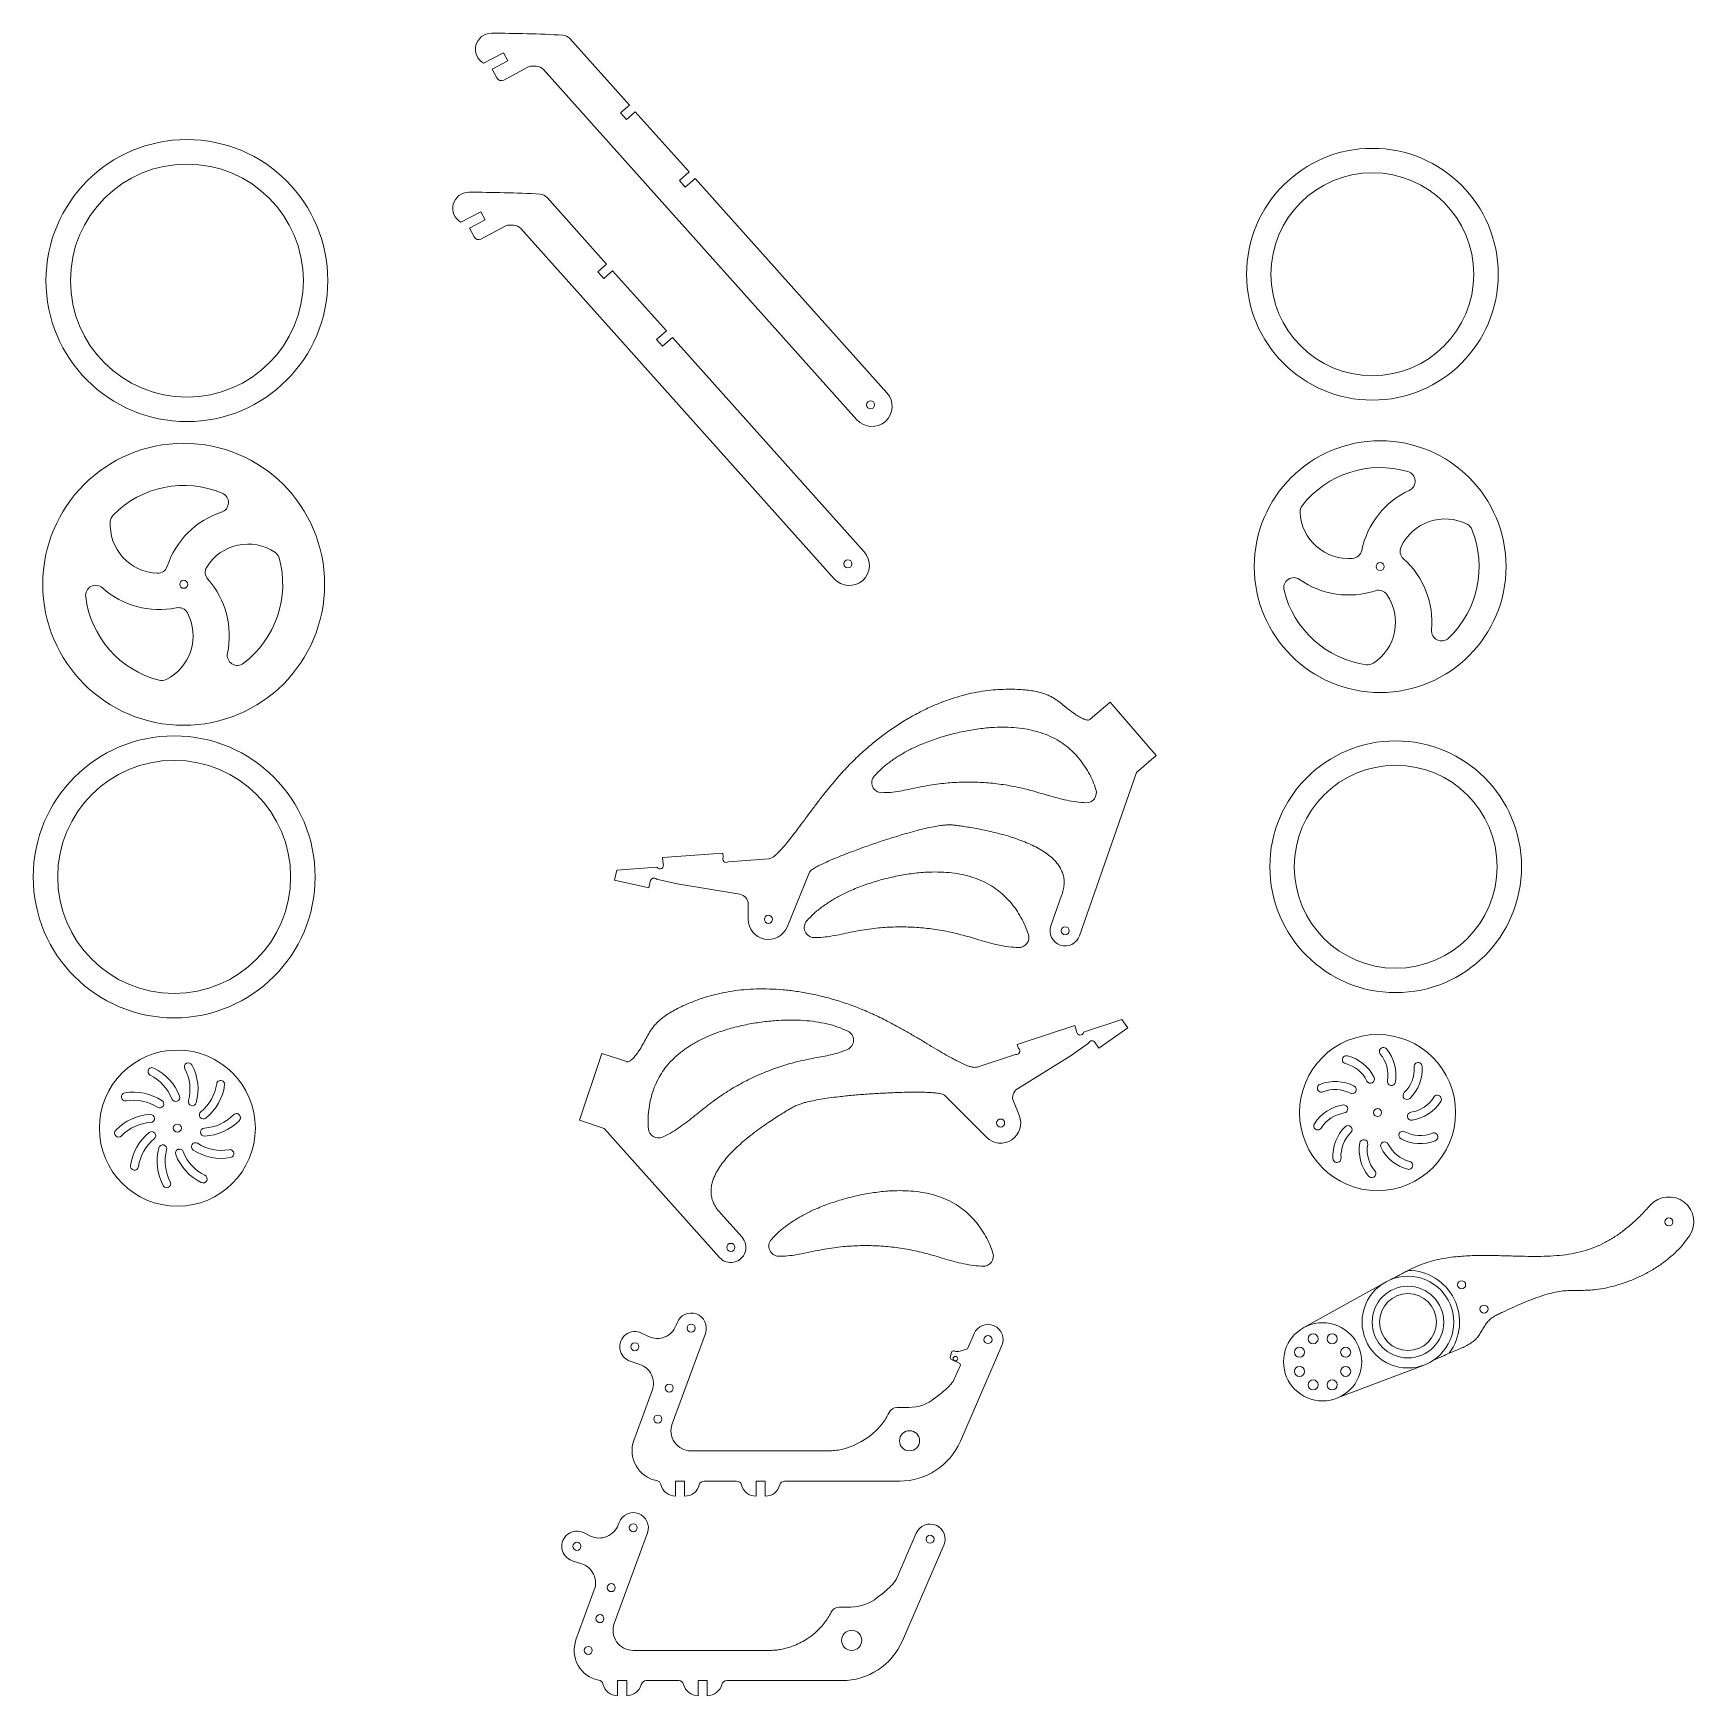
# Model space of a CAD drawing. Header units: millimetres. Extents: x -1695 to 2003, y -862 to 1060.
# Drawn here: x 354 to 2003, y -719 to 932 of the extents above; entities that cross this region are included whole.
import ezdxf

# ---------------------------------------------------------------- set-up
doc = ezdxf.new("R2010")
doc.units = ezdxf.units.MM

msp = doc.modelspace()

# ---------------------------------------------------------------- linework, layer by layer
at = {"color": 7, "linetype": 'Continuous', "lineweight": 15}
for p, q in [((946.043, 860.328), (886.839, 926.462)), ((821.165, 912.306), (801.263, 901.763)), ((825.378, 904.352), (821.165, 912.306)), ((809.761, 896.08), (825.378, 904.352)), ((809.761, 896.08), (814.442, 887.243)), ((821.201, 885.165), (845.289, 897.925)), ((860.734, 895.652), (1172.109, 547.834)), ((946.043, 860.328), (937.27, 852.691)), ((937.27, 852.691), (943.179, 845.903)), ((943.179, 845.903), (951.947, 853.733)), ((1005.412, 794.011), (951.947, 853.733)), ((1005.412, 794.011), (995.702, 785.559)), ((995.702, 785.559), (1001.611, 778.77)), ((1001.611, 778.77), (1011.415, 787.305)), ((1201.911, 574.514), (1011.415, 787.305)), ((923.491, 702.463), (864.287, 768.597)), ((798.613, 754.441), (778.711, 743.898)), ((787.209, 738.215), (802.826, 746.488)), ((802.826, 746.488), (798.613, 754.441)), ((787.209, 738.215), (791.89, 729.378)), ((798.649, 727.3), (822.737, 740.061)), ((838.181, 737.787), (1149.557, 389.969)), ((914.718, 694.827), (923.491, 702.463)), ((920.627, 688.038), (914.718, 694.827)), ((929.395, 695.868), (920.627, 688.038)), ((982.86, 636.146), (929.395, 695.868)), ((973.15, 627.694), (982.86, 636.146)), ((979.059, 620.906), (973.15, 627.694)), ((988.863, 629.44), (979.059, 620.906)), ((1179.359, 416.649), (988.863, 629.44)), ((1423.475, 267.441), (1403.926, 250.426)), ((1469.432, 214.64), (1423.475, 267.441)), ((1449.883, 197.625), (1469.432, 214.64)), ((1393.151, 35.494), (1449.883, 197.625)), ((1038.928, 117.612), (979.1, 113.08)), ((1039.241, 113.487), (1038.928, 117.612)), ((933.507, 100.6), (931.295, 90.848)), ((973.481, 103.629), (933.507, 100.6)), ((979.1, 113.08), (979.553, 107.095)), ((1084.48, 112.038), (1044.357, 108.998)), ((931.295, 90.848), (965.428, 83.106)), ((965.428, 83.106), (966.869, 89.459)), ((973.031, 91.635), (993.676, 86.952)), ((993.676, 86.952), (1055.767, 76.764)), ((1102.64, 44.222), (1125.095, 98.725)), ((1064.148, 66.896), (1064.148, 51.84)), ((1375.37, 75.512), (1364.835, 45.403)), ((1397.215, -60.175), (1435.3, -47.66)), ((1435.3, -47.66), (1441.079, -55.821)), ((1331.403, -72.327), (1388.404, -53.596)), ((1388.404, -53.596), (1390.278, -59.298)), ((1441.079, -55.821), (1412.515, -76.047)), ((896.568, -147.603), (918.795, -81.226)), ((918.795, -81.226), (943.37, -89.455)), ((1291.461, -94.925), (1329.688, -82.364)), ((1332.695, -76.258), (1331.403, -72.327)), ((1402.225, -71.081), (1384.948, -83.315)), ((1412.515, -76.047), (1408.751, -70.731)), ((1384.948, -83.315), (1331.496, -116.509)), ((1300.663, -164.525), (1259.043, -122.779)), ((1327.534, -128.835), (1333.301, -142.743)), ((921.143, -155.833), (896.568, -147.603)), ((1035.653, -283.866), (921.143, -155.833)), ((1036.749, -240.09), (1058.014, -263.867)), ((1615.88, -353.548), (1693.071, -310.88)), ((965.097, -362.35), (958.007, -358.954)), ((988.575, -449.003), (1021.525, -359.22)), ((993.362, -348.884), (992.511, -351.203)), ((1288.53, -359.469), (1282.287, -373.844)), ((1265.989, -378.082), (1264.734, -382.768)), ((1281.016, -374.966), (1274.63, -376.842)), ((1274.81, -466.368), (1316.047, -371.419)), ((946.757, -386.838), (956.297, -390.002)), ((1267.463, -385.76), (1273.698, -388.855)), ((1274.643, -391.443), (1268.838, -404.809)), ((1734.566, -390.985), (1649.516, -423.353)), ((968.776, -415.876), (950.559, -465.511)), ((1223.52, -432.812), (1212.091, -432.812)), ((1143.701, -475.894), (1007.35, -475.894)), ((991.934, -520.894), (991.934, -505.894)), ((991.934, -505.894), (1000.934, -505.894)), ((1000.934, -505.894), (1000.934, -520.894)), ((1020.299, -505.894), (1052.569, -505.894)), ((1071.934, -520.894), (1071.934, -505.894)), ((1071.934, -505.894), (1080.934, -505.894)), ((1080.934, -505.894), (1080.934, -520.894)), ((1100.299, -505.894), (1214.55, -505.894)), ((907.569, -560.502), (900.479, -557.107)), ((931.046, -647.156), (963.997, -557.373)), ((935.834, -547.036), (934.983, -549.355)), ((1231.002, -557.621), (1211.31, -602.962)), ((1217.282, -664.52), (1258.519, -569.572)), ((889.229, -584.99), (898.769, -588.155)), ((911.247, -614.028), (893.031, -663.663)), ((1154.563, -630.964), (1165.992, -630.964)), ((1086.173, -674.046), (949.822, -674.046)), ((934.406, -704.046), (934.406, -719.046)), ((934.406, -704.046), (943.406, -704.046)), ((943.406, -719.046), (943.406, -704.046)), ((962.771, -704.046), (995.041, -704.046)), ((1014.406, -704.046), (1014.406, -719.046)), ((1014.406, -704.046), (1023.406, -704.046)), ((1023.406, -719.046), (1023.406, -704.046)), ((1042.771, -704.046), (1157.022, -704.046))]:
    msp.add_line(p, q, dxfattribs=at)
for centre, radius in [((506.533, 686.04), 140), ((1684.118, 692.351), 125), ((506.533, 686.04), 115.688), ((1684.118, 692.351), 100.73), ((1185.656, 562.687), 4), ((503.376, 384.49), 140), ((1691.825, 402.056), 125), ((1163.103, 404.822), 4), ((1691.825, 402.056), 4), ((503.376, 384.49), 4), ((493.903, 93.991), 140), ((1707.239, 104.055), 125), ((493.903, 93.991), 115.688), ((1707.239, 104.055), 100.73), ((1084.148, 51.84), 4), ((1378.993, 40.449), 4), ((1689.256, -139.998), 77.5), ((497.06, -155.459), 77.5), ((1314.826, -150.404), 4), ((1689.256, -139.998), 4), ((497.06, -155.459), 4), ((1978.575, -248.552), 4), ((1046.833, -273.867), 4), ((1719.416, -348.033), 45.545), ((1719.416, -348.033), 35.555), ((1772.744, -311.038), 4), ((1719.416, -348.033), 28.272), ((1794.968, -335.141), 4), ((1007.444, -354.052), 4), ((1302.289, -365.444), 4), ((1634.652, -387.509), 38.804), ((1625.155, -364.607), 5), ((1644.131, -364.599), 5), ((951.5, -372.54), 4), ((1611.743, -378.03), 5), ((1657.554, -378.012), 5), ((1269.88, -384.362), 2.292), ((1611.75, -397.006), 5), ((1657.562, -396.988), 5), ((985.609, -413.548), 4), ((1625.173, -410.418), 5), ((1644.149, -410.411), 5), ((974.313, -444.325), 4), ((1224.386, -465.883), 10), ((949.916, -552.205), 4), ((1244.761, -563.596), 4), ((893.972, -570.693), 4), ((928.08, -611.7), 4), ((916.785, -642.477), 4), ((1166.858, -664.036), 10), ((905.205, -674.029), 4)]:
    msp.add_circle(centre, radius, dxfattribs=at)
for centre, radius, start, end in [((809.071, 915.669), 15.948, 90, 240.68703), ((809.071, -433.823), 1365.44, 87.026273, 90), ((879.388, 919.791), 10, 41.83569, 87.026273), ((849.97, 889.089), 10, 88.229191, 117.911499), ((809.071, -433.823), 1333.544, 88.085717, 88.229191), ((853.283, 888.982), 10, 41.83569, 88.085717), ((818.86, 889.583), 5, 207.911499, 297.911499), ((786.519, 757.804), 15.948, 90, 240.68703), ((786.519, -591.688), 1365.44, 87.026273, 90), ((856.836, 761.927), 10, 41.83569, 87.026273), ((796.308, 731.719), 5, 207.911499, 297.911499), ((827.418, 731.224), 10, 88.229191, 117.911499), ((786.519, -591.688), 1333.544, 88.085717, 88.229191), ((830.731, 731.117), 10, 41.83569, 88.085717), ((1187.01, 561.174), 20, 221.83569, 41.83569), ((1691.825, 402.056), 98.316, 73.709375, 142.047893), ((1716.598, 486.826), 10, 294.811692, 73.709375), ((503.376, 384.49), 98.139, 67.114419, 135.55764), ((537.804, 465.629), 10, 287.719131, 68.051549), ((1622.186, 456.371), 10, 142.047893, 183.049825), ((1756.283, 400.987), 84.569, 114.811692, 168.307331), ((478.752, 443.818), 48.391, 176.454869, 268.108515), ((440.435, 446.191), 10, 135.452937, 176.454869), ((567.284, 375.773), 84.569, 108.216736, 161.584853), ((1660.522, 458.413), 48.391, 183.049825, 274.713305), ((1756.283, 400.987), 48.391, 63.049825, 154.713305), ((1691.825, 402.056), 98.316, 313.709375, 22.047893), ((1773.682, 435.208), 10, 22.047893, 63.049825), ((567.284, 376.025), 48.391, 56.454869, 148.108515), ((588.499, 408.022), 10, 15.452937, 56.454869), ((1164.458, 403.309), 20, 221.83569, 41.83569), ((1663.677, 420.152), 10, 274.713305, 348.307331), ((1721.571, 417.385), 10, 154.713305, 228.307331), ((477.494, 405.448), 10, 268.059, 342.787579), ((534.684, 396.3), 10, 148.059, 222.787579), ((503.594, 384.364), 98.139, 307.114419, 15.55764), ((1658.67, 346.769), 84.569, 354.811692, 48.307331), ((415.893, 373.484), 10, 47.719131, 188.051549), ((478.97, 443.943), 84.569, 228.216736, 281.584853), ((464.09, 333.376), 84.569, 348.216736, 41.584853), ((1606.025, 381.126), 10, 54.811692, 193.709375), ((1660.522, 458.413), 84.569, 234.811692, 288.307331), ((503.376, 384.238), 98.139, 187.114419, 255.55764), ((1691.825, 402.056), 98.316, 193.709375, 262.047893), ((1658.67, 346.769), 48.391, 303.049825, 34.713305), ((1690.227, 368.631), 10, 34.713305, 108.307331), ((464.308, 333.25), 48.391, 296.454869, 28.108515), ((498.167, 351.346), 10, 28.059, 102.787579), ((1752.851, 338.217), 10, 174.811692, 313.709375), ((556.648, 313.979), 10, 167.719131, 308.051549), ((1679.607, 314.59), 10, 262.047893, 303.049825), ((481.411, 298.88), 10, 255.452937, 296.454869), ((1196.88, 187.58), 10, 138.348901, 268.554739), ((1399.981, 177.611), 10, 268.845105, 17.715626), ((976.432, 105.51), 3.5, 212.525887, 26.920829), ((1042.338, 111.857), 3.5, 152.242989, 305.234684), ((970.367, 89.364), 3.5, 40.453084, 178.45232), ((1054.148, 66.896), 10, 0, 80.682234), ((1084.148, 51.84), 20, 180, 337.60881), ((1129.764, 43.76), 10, 138.348901, 268.554739), ((1332.865, 33.791), 10, 268.845105, 17.715626), ((1378.993, 40.449), 15, 160.714232, 340.714232), ((1158.697, -68.199), 10, 293.967934, 64.173773), ((1393.768, -59.567), 3.5, 175.601845, 349.996787), ((1330.458, -78.95), 3.5, 257.287989, 50.279685), ((1405.555, -72.158), 3.5, 24.070353, 162.069589), ((1695.039, -79.412), 4, 39.728615, 219.728616), ((1666.725, -102.943), 32.816, 350.358351, 39.728614), ((1666.725, -102.943), 40.816, 350.358352, 39.728614), ((471.91, -99.37), 4, 63.874808, 243.874808), ((450.931, -142.144), 51.642, 21.048028, 63.874808), ((508.061, -94.638), 4, 27.874808, 207.874808), ((465.947, -116.913), 43.642, 345.048028, 27.874808), ((465.947, -116.913), 51.642, 345.048028, 27.874808), ((1658.323, -87.583), 4, 75.728615, 255.728616), ((1649.247, -123.263), 32.816, 26.358351, 75.728614), ((1649.247, -123.263), 40.816, 26.358352, 75.728614), ((1692.809, -96.776), 32.816, 314.358351, 3.728614), ((1692.809, -96.776), 40.816, 314.358352, 3.728614), ((1729.546, -94.382), 4, 3.728615, 183.728616), ((450.931, -142.144), 43.642, 21.048028, 63.874808), ((492.925, -105.326), 43.642, 309.048028, 351.874808), ((492.925, -105.326), 51.642, 309.048028, 351.874808), ((540.089, -112.06), 4, 351.874808, 171.874808), ((1633.422, -115.776), 4, 111.728615, 291.728616), ((1647.052, -149.976), 40.816, 62.358352, 111.728614), ((1664.132, -117.362), 4, 242.358377, 62.358332), ((1682.235, -106.917), 4, 206.358377, 26.358332), ((1703.021, -109.109), 4, 170.358377, 350.358332), ((445.444, -124.447), 4, 99.874808, 279.874808), ((453.614, -171.382), 51.642, 57.048028, 99.874808), ((453.614, -171.382), 43.642, 57.048028, 99.874808), ((479.528, -131.405), 4, 237.048028, 57.048028), ((495.394, -125.034), 4, 201.048028, 21.048028), ((511.976, -129.205), 4, 165.048028, 345.048028), ((1336.771, -125.005), 10, 121.84044, 202.522674), ((1647.052, -149.976), 32.816, 62.358351, 111.728614), ((1718.548, -123.099), 4, 134.358377, 314.358332), ((1717.535, -107.119), 32.816, 278.358351, 327.728614), ((1717.535, -107.119), 40.816, 278.358352, 327.728614), ((1748.664, -126.776), 4, 327.728615, 147.728616), ((472.97, -193.46), 51.642, 93.048028, 135.874808), ((470.437, -145.886), 4, 273.048028, 93.048028), ((522.938, -142.326), 4, 129.048028, 309.048028), ((521.562, -111.81), 43.642, 273.048028, 315.874808), ((521.562, -111.81), 51.642, 273.048028, 315.874808), ((555.76, -144.98), 4, 315.874808, 135.874808), ((1314.826, -150.404), 20, 224.913863, 22.522674), ((1660.977, -172.877), 40.816, 98.358352, 147.728614), ((1660.977, -172.877), 32.816, 98.358351, 147.728614), ((1655.625, -136.452), 4, 278.358377, 98.358332), ((1722.887, -143.544), 4, 98.358377, 278.358332), ((438.772, -160.291), 4, 135.874808, 315.874808), ((472.97, -193.46), 43.642, 93.048028, 135.874808), ((501.606, -199.944), 51.642, 129.048028, 171.874808), ((471.594, -162.945), 4, 309.048028, 129.048028), ((524.095, -159.384), 4, 93.048028, 273.048028), ((974.906, -155.205), 10, 184.807048, 293.677568), ((1629.848, -153.22), 4, 147.728615, 327.728616), ((1685.703, -183.22), 40.816, 134.358352, 183.728614), ((1685.703, -183.22), 32.816, 134.358351, 183.728614), ((1659.964, -156.897), 4, 314.358377, 134.358332), ((1714.38, -162.634), 4, 62.358377, 242.358332), ((1731.46, -130.02), 32.816, 242.358351, 291.728614), ((1745.09, -164.22), 4, 291.728615, 111.728616), ((501.606, -199.944), 43.642, 129.048028, 171.874808), ((528.585, -188.357), 51.642, 165.048028, 207.874808), ((482.556, -176.065), 4, 345.048028, 165.048028), ((528.585, -188.357), 43.642, 165.048028, 207.874808), ((499.138, -180.237), 4, 21.048028, 201.048028), ((497.06, -155.459), 21.168, 270.979141, 278.604764), ((543.601, -163.126), 43.642, 201.048028, 243.874808), ((515.004, -173.865), 4, 57.048028, 237.048028), ((540.918, -133.888), 51.642, 237.048028, 279.874808), ((540.918, -133.888), 43.642, 237.048028, 279.874808), ((549.088, -180.824), 4, 279.874808, 99.874808), ((1711.787, -177.053), 40.816, 170.358352, 219.728614), ((1675.491, -170.887), 4, 350.358377, 170.358332), ((1711.787, -177.053), 32.816, 170.358351, 219.728614), ((1696.276, -173.079), 4, 26.358377, 206.358332), ((1729.265, -156.733), 40.816, 206.358352, 255.728614), ((1729.265, -156.733), 32.816, 206.358351, 255.728614), ((1731.46, -130.02), 40.816, 242.358352, 291.728614), ((454.443, -193.21), 4, 171.874808, 351.874808), ((543.601, -163.126), 51.642, 201.048028, 243.874808), ((1648.966, -185.614), 4, 183.728615, 3.728616), ((1683.473, -200.584), 4, 219.728615, 39.728616), ((1720.189, -192.413), 4, 255.728615, 75.728616), ((486.471, -210.632), 4, 207.874808, 27.874808), ((522.622, -205.901), 4, 243.874808, 63.874808), ((1978.575, -248.552), 24.75, 325.853027, 138.142987), ((1046.833, -273.867), 15, 221.808441, 41.808441), ((1094.608, -272.645), 10, 138.348901, 268.554739), ((1297.708, -282.614), 10, 268.845105, 17.715626), ((1719.416, -348.033), 51.283, 323.102837, 89.60488), ((1007.444, -354.052), 15, 339.846498, 159.846498), ((951.5, -372.54), 15.064, 64.409028, 251.648037), ((973.736, -344.312), 20, 244.409028, 339.846498), ((1302.289, -365.444), 15, 336.52417, 156.52417), ((1267.921, -378.6), 2, 71.084612, 165), ((1271.811, -367.248), 10, 251.084612, 286.372306), ((1280.453, -373.047), 2, 286.372306, 336.52417), ((950, -408.985), 20, 339.846498, 71.648037), ((1266.665, -383.285), 2, 165, 252.301091), ((1263.017, -394.717), 10, 63.601944, 72.301091), ((1272.809, -390.646), 2, 336.52417, 63.601944), ((1223.52, -391.562), 41.25, 270, 309.621057), ((1150.807, -412.828), 58.792, 322.099104, 334.68823), ((1212.091, -441.812), 9, 90, 154.68823), ((1007.35, -455.894), 20, 159.846498, 270), ((1143.701, -407.295), 67.799, 299.929161, 322.099104), ((978.755, -475.859), 30.035, 159.846498, 259.597617), ((1214.55, -440.196), 65.698, 270, 336.52417), ((972.43, -510.318), 5, 12.780004, 79.597617), ((991.934, -505.894), 15, 192.780004, 270), ((1000.934, -505.894), 15, 270, 345.522488), ((1020.299, -510.894), 5, 90, 165.522488), ((1052.569, -510.894), 5, 14.477512, 90), ((1071.934, -505.894), 15, 194.477512, 270), ((1080.934, -505.894), 15, 270, 345.522488), ((1100.299, -510.894), 5, 90, 165.522488), ((949.916, -552.205), 15, 339.846498, 159.846498), ((893.972, -570.693), 15.064, 64.409028, 251.648037), ((916.208, -542.464), 20, 244.409028, 339.846498), ((1244.761, -563.596), 15, 336.52417, 156.52417), ((892.472, -607.138), 20, 339.846498, 71.648037), ((1165.992, -589.714), 41.25, 270, 309.621057), ((1093.279, -610.98), 58.792, 322.099104, 334.68823), ((1154.563, -639.964), 9, 90, 154.68823), ((949.822, -654.046), 20, 159.846498, 270), ((1086.172, -605.447), 67.799, 299.929161, 322.099104), ((921.227, -674.011), 30.035, 159.846498, 259.597617), ((1157.022, -638.349), 65.698, 270, 336.52417), ((914.901, -708.47), 5, 12.780004, 79.597617), ((934.406, -704.046), 15, 192.780004, 270), ((943.406, -704.046), 15, 270, 345.522488), ((962.771, -709.046), 5, 90, 165.522488), ((995.041, -709.046), 5, 14.477512, 90), ((1014.406, -704.046), 15, 194.477512, 270), ((1023.406, -704.046), 15, 270, 345.522488), ((1042.771, -709.046), 5, 90, 165.522488)]:
    msp.add_arc(centre, radius, start, end, dxfattribs=at)
for points, knots in [([(1403.926, 250.426), (1403.543, 250.204), (1402.725, 249.73), (1401.154, 249.701), (1399.411, 250.009), (1396.653, 250.945), (1392.943, 252.835), (1387.893, 256.041), (1382.505, 260.033), (1377.033, 264.578), (1372.427, 268.256), (1368.377, 271.003), (1364.843, 273.031), (1360.889, 274.866), (1356.399, 276.48), (1351.259, 277.845), (1345.354, 278.939), (1338.568, 279.737), (1330.791, 280.212), (1322.002, 280.35), (1312.308, 280.044), (1301.935, 279.139), (1291.106, 277.471), (1279.956, 275.02), (1268.548, 271.771), (1256.935, 267.704), (1245.152, 262.796), (1233.251, 257.024), (1221.283, 250.366), (1209.314, 242.811), (1197.395, 234.339), (1185.652, 224.991), (1174.13, 214.765), (1162.871, 203.66), (1151.883, 191.622), (1142.497, 180.225), (1134.495, 169.972), (1127.855, 161.201), (1121.475, 152.631), (1115.391, 144.436), (1109.641, 136.791), (1104.444, 130.103), (1099.805, 124.457), (1095.739, 119.911), (1092.237, 116.453), (1089.267, 114.101), (1086.859, 112.578), (1085.213, 112.204), (1084.48, 112.038)], [0, 0, 0, 0, 0.00332898, 0.0071226, 0.01162733, 0.01687606, 0.02927096, 0.04333529, 0.0625365, 0.08043828, 0.09767882, 0.10752482, 0.11778862, 0.12876383, 0.14077912, 0.15418469, 0.16934123, 0.18660927, 0.20634471, 0.22883032, 0.25372849, 0.28039395, 0.30830829, 0.33735883, 0.36754105, 0.398852, 0.43129196, 0.46498492, 0.49982953, 0.53584156, 0.57304405, 0.61146781, 0.65043289, 0.69065981, 0.73220094, 0.77486497, 0.80340129, 0.83154456, 0.85888595, 0.88500984, 0.90950199, 0.93195156, 0.94970087, 0.96530503, 0.97854298, 0.98718855, 0.9942868, 1, 1, 1, 1]), ([(1409.506, 180.654), (1408.488, 183.538), (1406.442, 189.334), (1402.279, 197.601), (1397.38, 205.47), (1391.73, 212.779), (1385.418, 219.404), (1378.485, 225.211), (1370.575, 230.38), (1361.664, 234.776), (1351.759, 238.268), (1341.395, 240.718), (1330.657, 242.2), (1319.631, 242.793), (1307.082, 242.541), (1293.092, 241.187), (1277.83, 238.542), (1262.757, 234.916), (1248.085, 230.366), (1235.007, 225.267), (1223.581, 219.846), (1213.776, 214.334), (1204.743, 208.247), (1196.503, 201.665), (1191.745, 196.676), (1189.408, 194.226)], [0, 0, 0, 0, 0.03528269, 0.07089888, 0.10660591, 0.14216538, 0.17736561, 0.21205551, 0.24632841, 0.28623002, 0.32646732, 0.36732984, 0.40897655, 0.45144644, 0.4946867, 0.55377263, 0.61353915, 0.67337603, 0.73264409, 0.79075822, 0.83527839, 0.87856795, 0.9204809, 0.96094787, 1, 1, 1, 1]), ([(1196.628, 177.583), (1199.609, 177.629), (1205.633, 177.722), (1214.668, 179.076), (1223.759, 180.857), (1232.896, 182.848), (1242.085, 184.649), (1251.308, 186.068), (1263.08, 187.424), (1277.435, 188.278), (1294.355, 188.063), (1311.231, 186.619), (1328.038, 183.956), (1344.713, 180.032), (1358.9, 175.755), (1370.845, 172.336), (1380.493, 169.968), (1390.122, 168.162), (1396.578, 167.795), (1399.779, 167.613)], [0, 0, 0, 0, 0.043328238, 0.087572743, 0.132637458, 0.178142266, 0.223619194, 0.268848595, 0.313865734, 0.395996936, 0.477886552, 0.559849322, 0.642202467, 0.72525782, 0.808854726, 0.857768025, 0.906007379, 0.953391979, 1, 1, 1, 1]), ([(1125.095, 98.725), (1125.374, 99.123), (1126.053, 100.092), (1127.574, 101.221), (1129.395, 102.451), (1132.213, 104.098), (1136.341, 106.237), (1142.393, 109.065), (1149.834, 112.268), (1158.582, 115.797), (1169.219, 119.869), (1181.56, 124.353), (1195.345, 129.094), (1209.085, 133.54), (1221.22, 137.179), (1231.57, 140.016), (1240.037, 142.116), (1247.8, 143.785), (1254.329, 144.902), (1259.641, 145.511), (1263.924, 145.696), (1267.999, 145.48), (1272.391, 144.924), (1277.589, 144.146), (1283.817, 143.159), (1290.986, 141.897), (1298.902, 140.342), (1307.359, 138.463), (1316.154, 136.237), (1324.734, 133.738), (1332.927, 130.987), (1340.585, 128.019), (1347.911, 124.701), (1354.768, 121.013), (1361.019, 116.933), (1366.105, 112.782), (1370.067, 108.68), (1373.048, 104.752), (1375.402, 100.549), (1377.061, 96.063), (1377.957, 91.287), (1378.011, 86.231), (1377.217, 80.875), (1376.004, 77.352), (1375.37, 75.512)], [0, 0, 0, 0, 0.00487778, 0.01186828, 0.01885403, 0.02709924, 0.04473528, 0.06572756, 0.0944382, 0.12641676, 0.16082865, 0.20928272, 0.2588018, 0.3078066, 0.35489573, 0.38653166, 0.41600821, 0.44284459, 0.46657745, 0.48276912, 0.49673028, 0.50974934, 0.52385256, 0.54135651, 0.56274684, 0.58743118, 0.61475709, 0.64407981, 0.67477102, 0.70621797, 0.73417268, 0.76188124, 0.78899684, 0.81521828, 0.84031531, 0.86416117, 0.88123719, 0.89770891, 0.91374937, 0.92963151, 0.94572705, 0.96248834, 0.98041213, 1, 1, 1, 1]), ([(1342.39, 36.834), (1341.372, 39.718), (1339.326, 45.513), (1335.163, 53.781), (1330.264, 61.65), (1324.614, 68.959), (1318.302, 75.584), (1311.369, 81.39), (1303.459, 86.56), (1294.548, 90.956), (1284.643, 94.448), (1274.279, 96.897), (1263.541, 98.38), (1252.515, 98.973), (1239.966, 98.721), (1225.976, 97.367), (1210.714, 94.722), (1195.641, 91.095), (1180.969, 86.545), (1167.891, 81.447), (1156.465, 76.025), (1146.659, 70.514), (1137.626, 64.426), (1129.387, 57.845), (1124.629, 52.856), (1122.292, 50.406)], [0, 0, 0, 0, 0.03528269, 0.07089865, 0.10660587, 0.14216515, 0.17736571, 0.2120563, 0.24632831, 0.28623083, 0.3264671, 0.3673305, 0.40897636, 0.45144623, 0.49468647, 0.55377241, 0.61353884, 0.67337665, 0.73264383, 0.79075794, 0.8352781, 0.87856834, 0.9204814, 0.96094836, 1, 1, 1, 1]), ([(1129.512, 33.763), (1132.493, 33.809), (1138.517, 33.902), (1147.552, 35.256), (1156.643, 37.036), (1165.78, 39.028), (1174.968, 40.829), (1184.191, 42.248), (1195.964, 43.604), (1210.319, 44.458), (1227.239, 44.243), (1244.114, 42.799), (1260.922, 40.136), (1277.597, 36.212), (1291.784, 31.935), (1303.729, 28.515), (1313.377, 26.148), (1323.006, 24.342), (1329.462, 23.975), (1332.663, 23.793)], [0, 0, 0, 0, 0.043328239, 0.087572745, 0.13263746, 0.178141137, 0.223618066, 0.268848611, 0.31386575, 0.395996954, 0.477886575, 0.559849321, 0.642201325, 0.725257805, 0.808854713, 0.857766899, 0.906007378, 0.953391979, 1, 1, 1, 1]), ([(943.37, -89.455), (943.809, -89.513), (944.746, -89.638), (946.209, -89.063), (947.701, -88.111), (949.889, -86.19), (952.593, -83.023), (956.03, -78.127), (959.477, -72.376), (962.792, -66.081), (965.637, -60.919), (968.326, -56.831), (970.813, -53.604), (973.763, -50.394), (977.293, -47.184), (981.517, -43.953), (986.553, -40.681), (992.516, -37.345), (999.518, -33.927), (1007.584, -30.433), (1016.655, -27.002), (1026.583, -23.865), (1037.225, -21.257), (1048.464, -19.25), (1060.246, -17.882), (1072.532, -17.19), (1085.296, -17.211), (1098.501, -17.984), (1112.106, -19.549), (1126.056, -21.944), (1140.311, -25.204), (1154.739, -29.341), (1169.3, -34.373), (1183.953, -40.318), (1198.714, -47.229), (1211.75, -54.161), (1223.069, -60.568), (1232.562, -66.126), (1241.738, -71.599), (1250.497, -76.838), (1258.737, -81.697), (1266.099, -85.884), (1272.548, -89.323), (1278.045, -91.965), (1282.605, -93.817), (1286.248, -94.852), (1289.056, -95.337), (1290.72, -95.052), (1291.461, -94.925)], [0, 0, 0, 0, 0.003328958, 0.007122246, 0.011627396, 0.016876081, 0.029271001, 0.04333528, 0.062536826, 0.080438383, 0.097678557, 0.107524957, 0.117788603, 0.128763847, 0.140779161, 0.15418444, 0.16934121, 0.186609296, 0.206344786, 0.228830443, 0.25372852, 0.280393847, 0.30830844, 0.33735858, 0.367541205, 0.398852115, 0.431291906, 0.464985418, 0.499829961, 0.535841506, 0.573043719, 0.611468041, 0.650433343, 0.69065957, 0.732200846, 0.774865224, 0.803401277, 0.831544888, 0.858885859, 0.88500992, 0.909502455, 0.931951454, 0.949701096, 0.96530484, 0.978543126, 0.987188895, 0.994287332, 1, 1, 1, 1]), ([(1163.054, -59.198), (1159.762, -57.752), (1153.052, -54.806), (1142.241, -51.796), (1130.834, -49.635), (1118.895, -48.397), (1106.562, -48.001), (1093.186, -48.434), (1078.894, -49.819), (1063.857, -52.242), (1049.023, -55.612), (1035.762, -59.677), (1024.16, -64.217), (1014.201, -68.988), (1004.851, -74.471), (996.215, -80.703), (988.404, -87.723), (981.856, -95.197), (976.529, -103.002), (972.35, -111.021), (969.057, -119.559), (966.637, -128.475), (965.126, -137.62), (964.448, -146.852), (964.778, -152.989), (964.942, -156.043)], [0, 0, 0, 0, 0.04146083, 0.08451905, 0.12919819, 0.17540192, 0.22293922, 0.27155443, 0.32981756, 0.38859858, 0.44728882, 0.5053123, 0.54855272, 0.59102292, 0.63266887, 0.67353217, 0.71376919, 0.75367143, 0.78794344, 0.82263388, 0.85783466, 0.89339411, 0.92910117, 0.96471715, 1, 1, 1, 1]), ([(978.922, -164.363), (981.597, -163.081), (986.987, -160.496), (994.613, -155.626), (1002.058, -150.271), (1009.372, -144.537), (1016.654, -138.645), (1023.983, -132.775), (1033.525, -125.588), (1045.554, -117.551), (1060.303, -109.155), (1075.578, -101.872), (1091.353, -95.71), (1107.603, -90.665), (1121.323, -87.481), (1132.246, -85.463), (1140.173, -83.984), (1147.963, -82.285), (1155.558, -80.24), (1160.373, -78.299), (1162.76, -77.337)], [0, 0, 0, 0, 0.043121142, 0.086891898, 0.131405813, 0.176544739, 0.222071773, 0.267696687, 0.313151924, 0.395844837, 0.477978088, 0.559867954, 0.641829088, 0.724175257, 0.807208579, 0.846577313, 0.88577996, 0.924520686, 0.962596655, 1, 1, 1, 1]), ([(1259.043, -122.779), (1258.633, -122.519), (1257.634, -121.884), (1255.797, -121.424), (1253.644, -120.985), (1250.41, -120.543), (1245.777, -120.149), (1239.104, -119.855), (1231.003, -119.746), (1221.571, -119.837), (1210.185, -120.151), (1197.068, -120.735), (1182.519, -121.636), (1168.123, -122.792), (1155.52, -124.079), (1144.872, -125.423), (1136.247, -126.726), (1128.437, -128.158), (1121.978, -129.628), (1116.838, -131.1), (1112.81, -132.57), (1109.13, -134.33), (1105.285, -136.526), (1100.782, -139.236), (1095.407, -142.533), (1089.267, -146.445), (1082.552, -150.914), (1075.459, -155.889), (1068.188, -161.314), (1061.219, -166.909), (1054.705, -172.588), (1048.768, -178.263), (1043.272, -184.134), (1038.351, -190.168), (1034.139, -196.331), (1031.032, -202.114), (1028.942, -207.42), (1027.694, -212.191), (1027.128, -216.975), (1027.315, -221.754), (1028.316, -226.509), (1030.204, -231.2), (1032.988, -235.843), (1035.459, -238.633), (1036.749, -240.09)], [0, 0, 0, 0, 0.00487759, 0.01186865, 0.01885493, 0.02709981, 0.04473537, 0.06572732, 0.09443886, 0.12641668, 0.16082896, 0.20928338, 0.25880196, 0.30780656, 0.35489589, 0.38653189, 0.4160087, 0.44284435, 0.46657831, 0.48276971, 0.49673048, 0.50974991, 0.52385285, 0.54135672, 0.5627471, 0.58743172, 0.61475757, 0.64408051, 0.67477107, 0.70621758, 0.73417323, 0.76188161, 0.78899667, 0.81521856, 0.8403158, 0.86416097, 0.88123757, 0.89770905, 0.91374949, 0.92963176, 0.94572735, 0.96248858, 0.98041233, 1, 1, 1, 1]), ([(1307.234, -279.571), (1306.216, -276.687), (1304.17, -270.891), (1300.006, -262.624), (1295.108, -254.755), (1289.458, -247.446), (1283.145, -240.821), (1276.213, -235.014), (1268.303, -229.845), (1259.392, -225.449), (1249.487, -221.956), (1239.123, -219.507), (1228.385, -218.024), (1217.359, -217.432), (1204.81, -217.684), (1190.82, -219.038), (1175.558, -221.683), (1160.485, -225.309), (1145.813, -229.859), (1132.735, -234.958), (1121.308, -240.379), (1111.503, -245.891), (1102.47, -251.978), (1094.231, -258.56), (1089.473, -263.549), (1087.136, -265.999)], [0, 0, 0, 0, 0.03528267, 0.07089903, 0.10660575, 0.14216502, 0.1773662, 0.21205607, 0.24632806, 0.28623056, 0.32646682, 0.36733026, 0.40897607, 0.45144592, 0.49468615, 0.55377298, 0.61353848, 0.67337627, 0.73264342, 0.79075751, 0.83527848, 0.8785679, 0.92048095, 0.96094789, 1, 1, 1, 1]), ([(1960.14, -232.036), (1957.043, -235.397), (1951.058, -241.892), (1941.682, -250.666), (1932.337, -258.29), (1922.901, -264.773), (1913.307, -270.165), (1903.477, -274.504), (1892.998, -277.951), (1881.772, -280.414), (1869.802, -281.948), (1857.487, -282.703), (1844.893, -282.878), (1831.001, -282.66), (1815.879, -282.192), (1799.609, -281.803), (1783.382, -281.914), (1769.278, -282.794), (1757.362, -284.348), (1747.592, -286.248), (1738.03, -288.876), (1728.669, -292.252), (1722.745, -295.247), (1719.77, -296.751)], [0, 0, 0, 0, 0.05307056, 0.10254974, 0.14899924, 0.19304016, 0.23534731, 0.27663753, 0.31764622, 0.36326476, 0.40990605, 0.45767331, 0.50649167, 0.5561619, 0.61903386, 0.68222326, 0.74517226, 0.80746505, 0.84620982, 0.88467098, 0.92296646, 0.96130625, 1, 1, 1, 1]), ([(1760.428, -378.822), (1762.659, -377.949), (1766.836, -376.315), (1772.686, -373.901), (1777.751, -371.507), (1782.144, -368.923), (1785.957, -365.93), (1789.28, -362.339), (1792.008, -358.173), (1794.488, -353.748), (1797.129, -349.465), (1800.387, -345.63), (1804.45, -342.695), (1808.909, -340.326), (1815.1, -337.404), (1822.93, -333.764), (1832.39, -329.637), (1841.801, -325.826), (1850.947, -322.497), (1859.612, -319.806), (1867.632, -317.891), (1875.012, -316.898), (1881.885, -316.572), (1888.587, -316.572), (1895.496, -316.551), (1902.983, -316.174), (1911.293, -315.111), (1920.47, -313.229), (1930.306, -310.506), (1940.554, -306.899), (1950.971, -302.382), (1961.386, -296.884), (1970.817, -290.831), (1979.17, -284.419), (1986.416, -277.826), (1993.194, -270.558), (1997.094, -265.162), (1999.058, -262.444)], [0, 0, 0, 0, 0.02610521, 0.04885957, 0.06893316, 0.08709223, 0.10426517, 0.12155508, 0.14012443, 0.1583639, 0.17684575, 0.19488344, 0.21275186, 0.23105808, 0.24985708, 0.28732985, 0.32512083, 0.36228938, 0.39791742, 0.43112236, 0.46108996, 0.48763152, 0.51211, 0.53599962, 0.56063943, 0.58736914, 0.61760775, 0.65181101, 0.68933886, 0.72870986, 0.7700726, 0.81292862, 0.8568738, 0.89198548, 0.92752664, 0.96350169, 1, 1, 1, 1]), ([(1094.356, -282.642), (1097.337, -282.596), (1103.361, -282.503), (1112.396, -281.149), (1121.487, -279.368), (1130.624, -277.377), (1139.812, -275.575), (1149.035, -274.157), (1160.808, -272.801), (1175.163, -271.947), (1192.083, -272.162), (1208.958, -273.606), (1225.766, -276.269), (1242.441, -280.193), (1256.628, -284.47), (1268.573, -287.889), (1278.221, -290.257), (1287.85, -292.063), (1294.306, -292.43), (1297.507, -292.612)], [0, 0, 0, 0, 0.04332828, 0.08757283, 0.1326376, 0.17814133, 0.22361836, 0.26884891, 0.3138661, 0.39599625, 0.47788711, 0.55984998, 0.64220207, 0.72525865, 0.80885565, 0.85776789, 0.90600842, 0.95339308, 1, 1, 1, 1]), ([(1719.77, -296.751), (1718.214, -297.535), (1715.034, -299.138), (1710.575, -301.557), (1706.21, -303.869), (1703.412, -305.25), (1701.97, -305.961)], [0, 0, 0, 0, 0.260778696, 0.533015722, 0.759280366, 1, 1, 1, 1]), ([(1744.896, -385.784), (1747.655, -384.616), (1752.881, -382.403), (1758.008, -379.97), (1760.428, -378.822)], [0, 0, 0, 0, 0.52792622, 1, 1, 1, 1]), ([(1268.838, -404.809), (1268.58, -405.287), (1267.754, -406.816), (1265.819, -409.351), (1262.885, -412.527), (1259.191, -415.942), (1254.78, -419.615), (1251.545, -422.045), (1249.826, -423.336)], [0, 0, 0, 0, 0.06090354, 0.19488774, 0.35611784, 0.54598998, 0.7588087, 1, 1, 1, 1]), ([(1177.527, -466.052), (1175.643, -467.093), (1172.06, -469.071), (1166.697, -471.435), (1161.683, -473.22), (1156.187, -474.681), (1150.222, -475.674), (1145.808, -475.823), (1143.701, -475.894)], [0, 0, 0, 0, 0.18107057, 0.34438062, 0.49266081, 0.62854836, 0.82267419, 1, 1, 1, 1]), ([(1192.297, -621.488), (1194.098, -620.134), (1197.476, -617.593), (1202.027, -613.788), (1205.9, -610.121), (1209.102, -606.667), (1210.633, -604.098), (1211.31, -602.962)], [0, 0, 0, 0, 0.25285911, 0.47437631, 0.66516446, 0.85186529, 1, 1, 1, 1]), ([(1086.173, -674.046), (1087.093, -674.017), (1089.185, -673.95), (1092.681, -673.644), (1096.871, -673.022), (1101.788, -671.926), (1107.382, -670.186), (1113.622, -667.668), (1117.793, -665.403), (1119.999, -664.205)], [0, 0, 0, 0, 0.07754204, 0.17640631, 0.29549535, 0.43419184, 0.60041625, 0.78860293, 1, 1, 1, 1])]:
    msp.add_open_spline(points, degree=3, knots=knots, dxfattribs=at)

doc.saveas('drawing.dxf')
